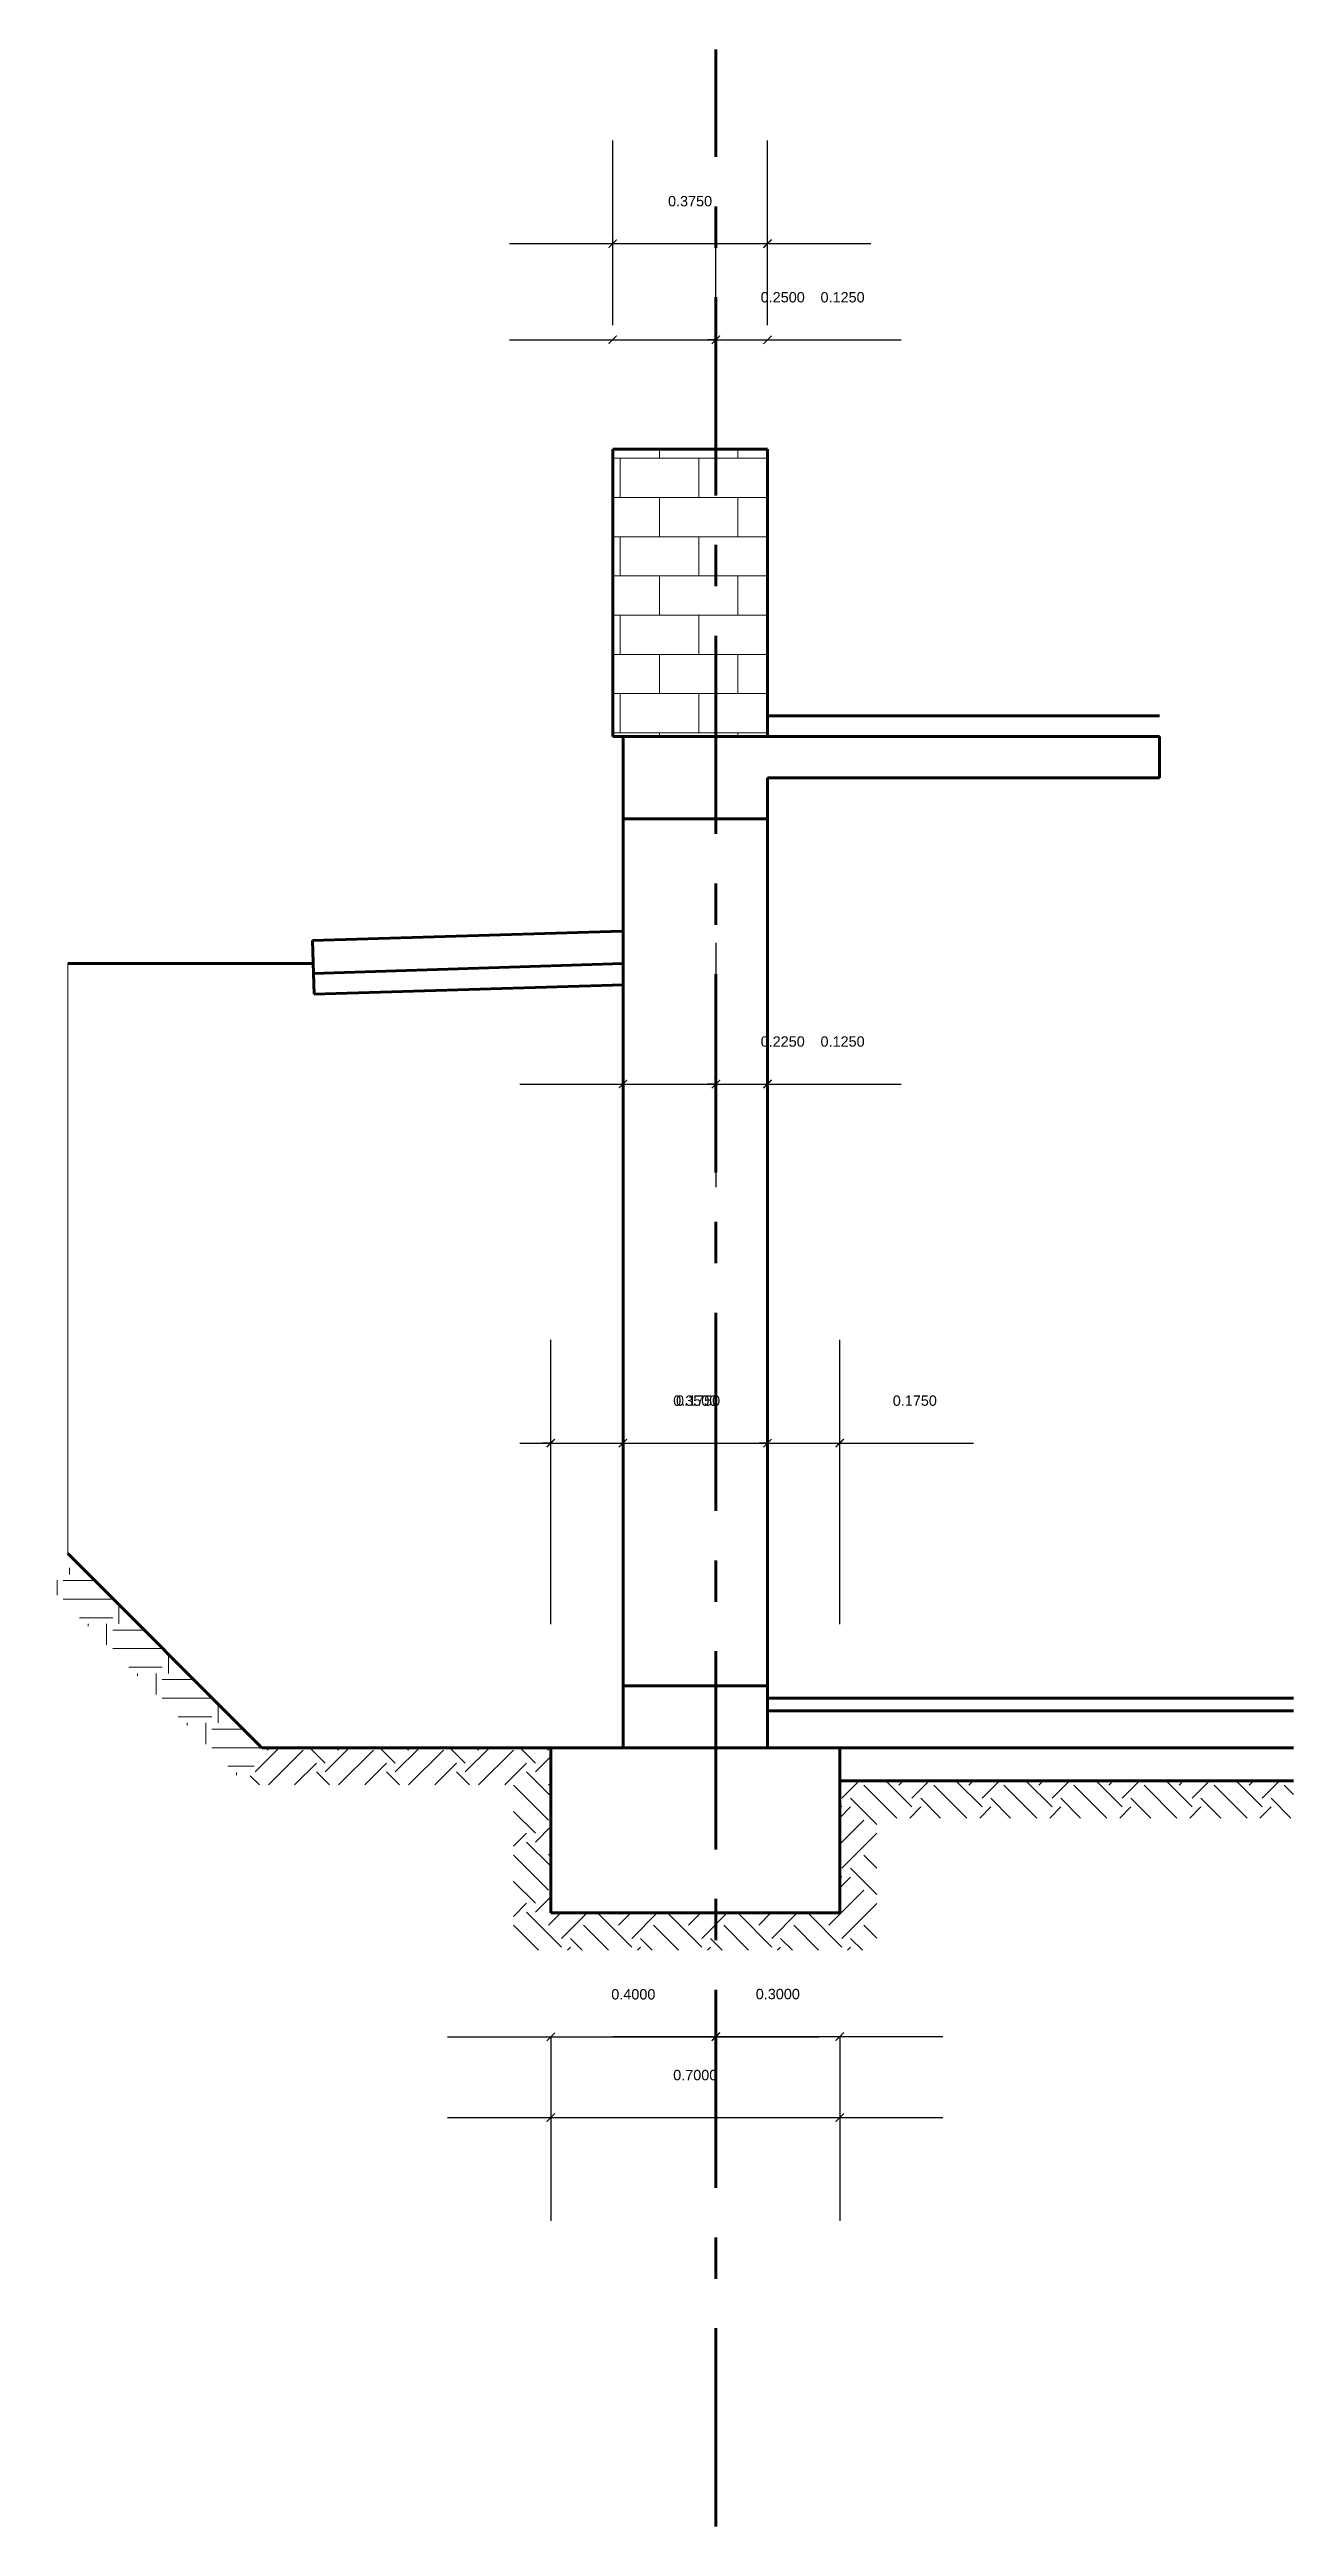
# Model space of a CAD drawing. Header units: inches. Extents: x 12.8 to 66.6, y 2.1 to 46.7.
# Drawn here: x 19.17 to 22.18, y 34.24 to 40.24 of the extents above; entities that cross this region are included whole.
import ezdxf

# ---------------------------------------------------------------- set-up
doc = ezdxf.new("R2010")
doc.units = ezdxf.units.IN
doc.header["$MEASUREMENT"] = 0
doc.linetypes.add('ACAD_ISO10W100', pattern=[18, 12, -3, 0, -3])
for name, color, linetype, lineweight in [('axis', 61, 'ACAD_ISO10W100', 80), ('cote', 252, 'Continuous', 20), ('hatch', 9, 'Continuous', 20), ('medium lines', 92, 'Continuous', 80), ('thick lines', 180, 'Continuous', 80)]:
    doc.layers.add(name, color=color, linetype=linetype, lineweight=lineweight)
doc.styles.get("Standard").update_dxf_attribs({"font": 'arial.ttf'})
doc.dimstyles.new('First Style', dxfattribs={"dimscale": 10, "dimtxt": 0.0025, "dimasz": 0.002, "dimexe": 0.025, "dimexo": 0.03, "dimgap": 0.009, "dimtad": 1, "dimdec": 4, "dimzin": 0, "dimdsep": 46, "dimtxsty": 'Standard', "dimblk": 'ARCHTICK', "dimcen": 0.02, "dimdle": 0.025, "dimadec": 0, "dimazin": 0, "dimtfac": 1, "dimtdec": 4, "dimtofl": 0, "dimtmove": 0, "dimatfit": 3, "dimldrblk": 'ARCHTICK', "dimfxl": 1, "dimtolj": 1, "dimtzin": 0, "dimarcsym": 0})

msp = doc.modelspace()

# ---------------------------------------------------------------- blocks, each defined once
blk = doc.blocks.new('_ArchTick')
at = {"color": 0, "linetype": 'ByBlock', "const_width": 0.15}
blk.add_lwpolyline([(-0.5, -0.5), (0.5, 0.5)], dxfattribs=at)
blk = doc.blocks.new('*D402')
at = {"layer": 'cote', "color": 0, "lineweight": -2, "transparency": 16777216}
for p, q in [((20.5357, 39.5679), (20.5357, 40.0154)), ((20.9107, 39.5679), (20.9107, 40.0154)), ((20.2857, 39.7654), (21.1607, 39.7654))]:
    blk.add_line(p, q, dxfattribs=at)
at = {"layer": 'Defpoints', "color": 0, "transparency": 16777216}
for p in [(20.9107, 39.7654), (20.5357, 39.2679), (20.9107, 39.2679)]:
    blk.add_point(p, dxfattribs=at)
at = {"layer": 'cote', "color": 0, "lineweight": -2, "transparency": 16777216, "xscale": 0.02, "yscale": 0.02, "zscale": 0.02, "rotation": 180}
blk.add_blockref('_ArchTick', (20.5357, 39.7654), dxfattribs=at)
at = {"layer": 'cote', "color": 0, "lineweight": -2, "transparency": 16777216, "xscale": 0.02, "yscale": 0.02, "zscale": 0.02}
blk.add_blockref('_ArchTick', (20.9107, 39.7654), dxfattribs=at)
at = {"layer": 'cote', "color": 0, "transparency": 16777216, "insert": (20.7232, 39.8682), "char_height": 0.025, "attachment_point": 5}
blk.add_mtext('\\A1;0.3750', dxfattribs=at)
blk = doc.blocks.new('*D403')
at = {"layer": 'cote', "color": 0, "lineweight": -2, "transparency": 16777216}
for p, q in [((20.5357, 39.5679), (20.5357, 39.7826)), ((20.7857, 39.5679), (20.7857, 39.7826)), ((20.2857, 39.5326), (20.7857, 39.5326)), ((20.7857, 39.5326), (21.0894, 39.5326))]:
    blk.add_line(p, q, dxfattribs=at)
at = {"layer": 'Defpoints', "color": 0, "transparency": 16777216}
for p in [(20.7857, 39.5326), (20.5357, 39.2679), (20.7857, 39.2679)]:
    blk.add_point(p, dxfattribs=at)
at = {"layer": 'cote', "color": 0, "lineweight": -2, "transparency": 16777216, "xscale": 0.02, "yscale": 0.02, "zscale": 0.02, "rotation": 180}
blk.add_blockref('_ArchTick', (20.5357, 39.5326), dxfattribs=at)
at = {"layer": 'cote', "color": 0, "lineweight": -2, "transparency": 16777216, "xscale": 0.02, "yscale": 0.02, "zscale": 0.02}
blk.add_blockref('_ArchTick', (20.7857, 39.5326), dxfattribs=at)
at = {"layer": 'cote', "color": 0, "transparency": 16777216, "insert": (20.9476, 39.6354), "char_height": 0.025, "attachment_point": 5}
blk.add_mtext('\\A1;0.2500', dxfattribs=at)
blk = doc.blocks.new('*D401')
at = {"layer": 'cote', "color": 0, "lineweight": -2, "transparency": 16777216}
for p, q in [((20.7857, 39.5679), (20.7857, 39.7826)), ((20.9107, 39.5679), (20.9107, 39.7826)), ((20.7857, 39.5326), (20.7657, 39.5326)), ((20.9107, 39.5326), (21.2344, 39.5326))]:
    blk.add_line(p, q, dxfattribs=at)
at = {"layer": 'Defpoints', "color": 0, "transparency": 16777216}
for p in [(20.9107, 39.5326), (20.7857, 39.2679), (20.9107, 39.2679)]:
    blk.add_point(p, dxfattribs=at)
at = {"layer": 'cote', "color": 0, "lineweight": -2, "transparency": 16777216, "xscale": 0.02, "yscale": 0.02, "zscale": 0.02}
blk.add_blockref('_ArchTick', (20.7857, 39.5326), dxfattribs=at)
at = {"layer": 'cote', "color": 0, "lineweight": -2, "transparency": 16777216, "xscale": 0.02, "yscale": 0.02, "zscale": 0.02, "rotation": 180}
blk.add_blockref('_ArchTick', (20.9107, 39.5326), dxfattribs=at)
at = {"layer": 'cote', "color": 0, "transparency": 16777216, "insert": (21.0926, 39.6354), "char_height": 0.025, "attachment_point": 5}
blk.add_mtext('\\A1;0.1250', dxfattribs=at)
blk = doc.blocks.new('*D404')
at = {"layer": 'cote', "color": 0, "lineweight": -2, "transparency": 16777216}
for p, q in [((20.3857, 35.4217), (20.3857, 34.9762)), ((21.0857, 35.4217), (21.0857, 34.9762)), ((20.1357, 35.2262), (21.3357, 35.2262))]:
    blk.add_line(p, q, dxfattribs=at)
at = {"layer": 'Defpoints', "color": 0, "transparency": 16777216}
for p in [(20.3857, 35.7217), (21.0857, 35.7217), (21.0857, 35.2262)]:
    blk.add_point(p, dxfattribs=at)
at = {"layer": 'cote', "color": 0, "lineweight": -2, "transparency": 16777216, "xscale": 0.02, "yscale": 0.02, "zscale": 0.02, "rotation": 180}
blk.add_blockref('_ArchTick', (20.3857, 35.2262), dxfattribs=at)
at = {"layer": 'cote', "color": 0, "lineweight": -2, "transparency": 16777216, "xscale": 0.02, "yscale": 0.02, "zscale": 0.02}
blk.add_blockref('_ArchTick', (21.0857, 35.2262), dxfattribs=at)
at = {"layer": 'cote', "color": 0, "transparency": 16777216, "insert": (20.7357, 35.3289), "char_height": 0.025, "attachment_point": 5}
blk.add_mtext('\\A1;0.7000', dxfattribs=at)
blk = doc.blocks.new('*D405')
at = {"layer": 'cote', "color": 0, "lineweight": -2, "transparency": 16777216}
for p, q in [((20.1357, 35.4217), (21.0357, 35.4217)), ((20.3857, 35.4217), (20.3857, 35.1717)), ((20.7857, 35.4217), (20.7857, 35.1717))]:
    blk.add_line(p, q, dxfattribs=at)
at = {"layer": 'Defpoints', "color": 0, "transparency": 16777216}
for p in [(20.3857, 35.7217), (20.7857, 35.7217), (20.7857, 35.4217)]:
    blk.add_point(p, dxfattribs=at)
at = {"layer": 'cote', "color": 0, "lineweight": -2, "transparency": 16777216, "xscale": 0.02, "yscale": 0.02, "zscale": 0.02, "rotation": 180}
blk.add_blockref('_ArchTick', (20.3857, 35.4217), dxfattribs=at)
at = {"layer": 'cote', "color": 0, "lineweight": -2, "transparency": 16777216, "xscale": 0.02, "yscale": 0.02, "zscale": 0.02}
blk.add_blockref('_ArchTick', (20.7857, 35.4217), dxfattribs=at)
at = {"layer": 'cote', "color": 0, "transparency": 16777216, "insert": (20.5857, 35.5245), "char_height": 0.025, "attachment_point": 5}
blk.add_mtext('\\A1;0.4000', dxfattribs=at)
blk = doc.blocks.new('*D406')
at = {"layer": 'cote', "color": 0, "lineweight": -2, "transparency": 16777216}
for p, q in [((20.5357, 35.4225), (21.3357, 35.4225)), ((20.7857, 35.4217), (20.7857, 35.1725)), ((21.0857, 35.4217), (21.0857, 35.1725))]:
    blk.add_line(p, q, dxfattribs=at)
at = {"layer": 'Defpoints', "color": 0, "transparency": 16777216}
for p in [(20.7857, 35.7217), (21.0857, 35.7217), (21.0857, 35.4225)]:
    blk.add_point(p, dxfattribs=at)
at = {"layer": 'cote', "color": 0, "lineweight": -2, "transparency": 16777216, "xscale": 0.02, "yscale": 0.02, "zscale": 0.02, "rotation": 180}
blk.add_blockref('_ArchTick', (20.7857, 35.4225), dxfattribs=at)
at = {"layer": 'cote', "color": 0, "lineweight": -2, "transparency": 16777216, "xscale": 0.02, "yscale": 0.02, "zscale": 0.02}
blk.add_blockref('_ArchTick', (21.0857, 35.4225), dxfattribs=at)
at = {"layer": 'cote', "color": 0, "transparency": 16777216, "insert": (20.9357, 35.5252), "char_height": 0.025, "attachment_point": 5}
blk.add_mtext('\\A1;0.3000', dxfattribs=at)
blk = doc.blocks.new('*D407')
at = {"layer": 'cote', "color": 0, "lineweight": -2, "transparency": 16777216}
for p, q in [((20.3857, 36.4217), (20.3857, 37.1099)), ((20.5607, 36.4217), (20.5607, 37.1099)), ((20.3857, 36.8599), (20.3657, 36.8599)), ((20.5607, 36.8599), (20.8844, 36.8599))]:
    blk.add_line(p, q, dxfattribs=at)
at = {"layer": 'Defpoints', "color": 0, "transparency": 16777216}
for p in [(20.5607, 36.8599), (20.3857, 36.1217), (20.5607, 36.1217)]:
    blk.add_point(p, dxfattribs=at)
at = {"layer": 'cote', "color": 0, "lineweight": -2, "transparency": 16777216, "xscale": 0.02, "yscale": 0.02, "zscale": 0.02}
blk.add_blockref('_ArchTick', (20.3857, 36.8599), dxfattribs=at)
at = {"layer": 'cote', "color": 0, "lineweight": -2, "transparency": 16777216, "xscale": 0.02, "yscale": 0.02, "zscale": 0.02, "rotation": 180}
blk.add_blockref('_ArchTick', (20.5607, 36.8599), dxfattribs=at)
at = {"layer": 'cote', "color": 0, "transparency": 16777216, "insert": (20.7426, 36.9626), "char_height": 0.025, "attachment_point": 5}
blk.add_mtext('\\A1;0.1750', dxfattribs=at)
blk = doc.blocks.new('*D408')
at = {"layer": 'cote', "color": 0, "lineweight": -2, "transparency": 16777216}
for p, q in [((20.5607, 37.1599), (20.5607, 37.1099)), ((20.9107, 37.1599), (20.9107, 37.1099)), ((20.3107, 36.8599), (21.1607, 36.8599))]:
    blk.add_line(p, q, dxfattribs=at)
at = {"layer": 'Defpoints', "color": 0, "transparency": 16777216}
for p in [(20.5607, 36.8599), (20.9107, 36.8599), (20.9107, 36.8599)]:
    blk.add_point(p, dxfattribs=at)
at = {"layer": 'cote', "color": 0, "lineweight": -2, "transparency": 16777216, "xscale": 0.02, "yscale": 0.02, "zscale": 0.02, "rotation": 180}
blk.add_blockref('_ArchTick', (20.5607, 36.8599), dxfattribs=at)
at = {"layer": 'cote', "color": 0, "lineweight": -2, "transparency": 16777216, "xscale": 0.02, "yscale": 0.02, "zscale": 0.02}
blk.add_blockref('_ArchTick', (20.9107, 36.8599), dxfattribs=at)
at = {"layer": 'cote', "color": 0, "transparency": 16777216, "insert": (20.7357, 36.9626), "char_height": 0.025, "attachment_point": 5}
blk.add_mtext('\\A1;0.3500', dxfattribs=at)
blk = doc.blocks.new('*D409')
at = {"layer": 'cote', "color": 0, "lineweight": -2, "transparency": 16777216}
for p, q in [((20.9107, 36.4217), (20.9107, 37.1099)), ((21.0857, 36.4217), (21.0857, 37.1099)), ((20.9107, 36.8599), (20.8907, 36.8599)), ((21.0857, 36.8599), (21.4094, 36.8599))]:
    blk.add_line(p, q, dxfattribs=at)
at = {"layer": 'Defpoints', "color": 0, "transparency": 16777216}
for p in [(21.0857, 36.8599), (20.9107, 36.1217), (21.0857, 36.1217)]:
    blk.add_point(p, dxfattribs=at)
at = {"layer": 'cote', "color": 0, "lineweight": -2, "transparency": 16777216, "xscale": 0.02, "yscale": 0.02, "zscale": 0.02}
blk.add_blockref('_ArchTick', (20.9107, 36.8599), dxfattribs=at)
at = {"layer": 'cote', "color": 0, "lineweight": -2, "transparency": 16777216, "xscale": 0.02, "yscale": 0.02, "zscale": 0.02, "rotation": 180}
blk.add_blockref('_ArchTick', (21.0857, 36.8599), dxfattribs=at)
at = {"layer": 'cote', "color": 0, "transparency": 16777216, "insert": (21.2676, 36.9626), "char_height": 0.025, "attachment_point": 5}
blk.add_mtext('\\A1;0.1750', dxfattribs=at)
blk = doc.blocks.new('*D410')
at = {"layer": 'cote', "color": 0, "lineweight": -2, "transparency": 16777216}
for p, q in [((20.5607, 38.0717), (20.5607, 37.4797)), ((20.7857, 38.0717), (20.7857, 37.4797)), ((20.3107, 37.7297), (20.7857, 37.7297)), ((20.7857, 37.7297), (21.0894, 37.7297))]:
    blk.add_line(p, q, dxfattribs=at)
at = {"layer": 'Defpoints', "color": 0, "transparency": 16777216}
for p in [(20.5607, 38.3717), (20.7857, 38.3717), (20.7857, 37.7297)]:
    blk.add_point(p, dxfattribs=at)
at = {"layer": 'cote', "color": 0, "lineweight": -2, "transparency": 16777216, "xscale": 0.02, "yscale": 0.02, "zscale": 0.02, "rotation": 180}
blk.add_blockref('_ArchTick', (20.5607, 37.7297), dxfattribs=at)
at = {"layer": 'cote', "color": 0, "lineweight": -2, "transparency": 16777216, "xscale": 0.02, "yscale": 0.02, "zscale": 0.02}
blk.add_blockref('_ArchTick', (20.7857, 37.7297), dxfattribs=at)
at = {"layer": 'cote', "color": 0, "transparency": 16777216, "insert": (20.9476, 37.8325), "char_height": 0.025, "attachment_point": 5}
blk.add_mtext('\\A1;0.2250', dxfattribs=at)
blk = doc.blocks.new('*D411')
at = {"layer": 'cote', "color": 0, "lineweight": -2, "transparency": 16777216}
for p, q in [((20.7857, 38.0717), (20.7857, 37.4797)), ((20.9107, 38.0717), (20.9107, 37.4797)), ((20.7857, 37.7297), (20.7657, 37.7297)), ((20.9107, 37.7297), (21.2344, 37.7297))]:
    blk.add_line(p, q, dxfattribs=at)
at = {"layer": 'Defpoints', "color": 0, "transparency": 16777216}
for p in [(20.7857, 38.3717), (20.9107, 38.3717), (20.9107, 37.7297)]:
    blk.add_point(p, dxfattribs=at)
at = {"layer": 'cote', "color": 0, "lineweight": -2, "transparency": 16777216, "xscale": 0.02, "yscale": 0.02, "zscale": 0.02}
blk.add_blockref('_ArchTick', (20.7857, 37.7297), dxfattribs=at)
at = {"layer": 'cote', "color": 0, "lineweight": -2, "transparency": 16777216, "xscale": 0.02, "yscale": 0.02, "zscale": 0.02, "rotation": 180}
blk.add_blockref('_ArchTick', (20.9107, 37.7297), dxfattribs=at)
at = {"layer": 'cote', "color": 0, "transparency": 16777216, "insert": (21.0926, 37.8325), "char_height": 0.025, "attachment_point": 5}
blk.add_mtext('\\A1;0.1250', dxfattribs=at)

# ---------------------------------------------------------------- dimensions: what is measured, and where the dimension line sits
at = {"layer": 'cote'}
for base, p1, p2, picture, middle in [((20.91072, 39.76543), (20.53572, 39.26788), (20.91072, 39.26788), '*D402', (20.72322, 39.8682)), ((20.78572, 39.53262), (20.53572, 39.26788), (20.78572, 39.26788), '*D403', (20.94757, 39.63538)), ((20.91072, 39.53262), (20.78572, 39.26788), (20.91072, 39.26788), '*D401', (21.09257, 39.63538)), ((20.78572, 37.72974), (20.56072, 38.37172), (20.78572, 38.37172), '*D410', (20.94757, 37.83251)), ((20.91072, 37.72974), (20.78572, 38.37172), (20.91072, 38.37172), '*D411', (21.09257, 37.83251)), ((20.91072, 36.85985), (20.56072, 36.85985), (20.91072, 36.85985), '*D408', (20.73572, 36.96263)), ((20.56072, 36.85985), (20.38572, 36.12172), (20.56072, 36.12172), '*D407', (20.74257, 36.96262)), ((21.08572, 36.85985), (20.91072, 36.12172), (21.08572, 36.12172), '*D409', (21.26757, 36.96262)), ((21.08572, 35.22617), (20.38572, 35.72172), (21.08572, 35.72172), '*D404', (20.73572, 35.32894)), ((20.78572, 35.42172), (20.38572, 35.72172), (20.78572, 35.72172), '*D405', (20.58572, 35.52449)), ((21.08572, 35.42246), (20.78572, 35.72172), (21.08572, 35.72172), '*D406', (20.93572, 35.52523))]:
    dim = msp.add_linear_dim(base=base, p1=p1, p2=p2, dimstyle='First Style', dxfattribs=at)
    dim.commit()
    dim.dimension.update_dxf_attribs({"geometry": picture, "text_midpoint": middle})

# ---------------------------------------------------------------- hatches: boundary and pattern name
at = {"layer": 'hatch'}
h = msp.add_hatch(dxfattribs=at)
h.set_pattern_fill('BRICK', color=256, scale=0.38)
h.set_pattern_definition([(0, (20.74398, 38.96047), (0, 0.095), []), (90, (20.74398, 38.96047), (-0.19, 1e-17), [0.095, -0.095]), (90, (20.83898, 38.96047), (-0.19, 1e-17), [-0.095, 0.095])])
h.paths.add_polyline_path([(20.78572, 39.26788), (20.53572, 39.26788), (20.53572, 38.57172), (20.56072, 38.57172), (20.78572, 38.57172)])
h.paths.add_polyline_path([(20.91072, 39.26788), (20.78572, 39.26788), (20.78572, 38.57172), (20.91072, 38.57172)])
h = msp.add_hatch(dxfattribs=at)
h.set_pattern_fill('EARTH', color=256, scale=0.48)
h.set_pattern_definition([(0, (-4.19532, 31.7569), (0.12, 0.12), [0.12, -0.12]), (0, (-4.19532, 31.8019), (0.12, 0.12), [0.12, -0.12]), (0, (-4.19532, 31.8469), (0.12, 0.12), [0.12, -0.12]), (90, (-4.18032, 31.8619), (-0.12, 0.12), [0.12, -0.12]), (90, (-4.13532, 31.8619), (-0.12, 0.12), [0.12, -0.12]), (90, (-4.09032, 31.8619), (-0.12, 0.12), [0.12, -0.12])])
h.paths.add_polyline_path([(19.2353, 36.57302), (19.1716, 36.50945), (19.64839, 36.03172), (19.68572, 36.12172)])
h = msp.add_hatch(dxfattribs=at)
h.set_pattern_fill('EARTH', color=256, scale=0.48, angle=45)
h.set_pattern_definition([(45, (-4.19532, 31.7569), (0, 0.16970563), [0.12, -0.12]), (45, (-4.22714, 31.78872), (0, 0.16970563), [0.12, -0.12]), (45, (-4.25896, 31.82054), (0, 0.16970563), [0.12, -0.12]), (135, (-4.25896, 31.84175), (-0.16970563, 1e-17), [0.12, -0.12]), (135, (-4.22714, 31.87357), (-0.16970563, 1e-17), [0.12, -0.12]), (135, (-4.19532, 31.90539), (-0.16970563, 1e-17), [0.12, -0.12])])
h.paths.add_polyline_path([(21.17572, 35.95172), (22.18476, 35.95172), (22.18476, 36.04172), (21.08572, 36.04172), (21.08572, 35.72172), (20.78572, 35.72172), (20.78572, 35.63172), (21.08572, 35.63172), (21.17572, 35.63172)])
h.paths.add_polyline_path([(19.68572, 36.12172), (19.64839, 36.03172), (20.29572, 36.03172), (20.29572, 35.72172), (20.29572, 35.63172), (20.78572, 35.63172), (20.78572, 35.72172), (20.38572, 35.72172), (20.38572, 36.12172)])

# ---------------------------------------------------------------- linework, layer by layer
at = {"layer": 'axis', "ltscale": 0.04}
msp.add_line((20.78572, 34.23561), (20.78572, 40.23561), dxfattribs=at)
at = {"layer": 'hatch'}
msp.add_line((19.21581, 38.02172), (19.21581, 36.59255), dxfattribs=at)
at = {"layer": 'medium lines'}
for p, q in [((20.91072, 38.62172), (21.86018, 38.62172)), ((19.81039, 38.02172), (19.21581, 38.02172)), ((19.81112, 37.99742), (19.81262, 37.94744)), ((19.81262, 37.94744), (20.56228, 37.96996)), ((19.68572, 36.12172), (19.21581, 36.59255)), ((20.91072, 36.24172), (22.18476, 36.24172)), ((20.38572, 36.12172), (19.68572, 36.12172)), ((21.08572, 36.04172), (22.18476, 36.04172))]:
    msp.add_line(p, q, dxfattribs=at)
at = {"layer": 'thick lines'}
for p, q in [((20.53572, 38.57172), (20.53572, 39.26788)), ((20.53572, 39.26788), (20.91072, 39.26788)), ((20.91072, 38.57172), (20.91072, 39.26788)), ((20.53572, 38.57172), (20.56072, 38.57172)), ((20.56072, 36.12172), (20.56072, 38.57172)), ((20.56072, 38.57172), (21.86018, 38.57172)), ((21.86018, 38.57172), (21.86018, 38.47172)), ((20.91072, 36.12172), (20.91072, 38.47172)), ((20.91072, 38.47172), (21.86018, 38.47172)), ((20.56072, 38.37172), (20.91072, 38.37172)), ((20.55838, 38.0999), (19.80871, 38.07739)), ((19.80871, 38.07739), (19.81112, 37.99742)), ((19.81112, 37.99742), (20.56072, 38.02172)), ((20.56072, 36.27172), (20.91072, 36.27172)), ((20.91072, 36.21172), (22.18476, 36.21172)), ((20.38572, 35.72172), (20.38572, 36.12172)), ((20.38572, 36.12172), (21.08572, 36.12172)), ((21.08572, 35.72172), (21.08572, 36.12172)), ((21.08572, 36.12172), (22.18476, 36.12172)), ((20.38572, 35.72172), (21.08572, 35.72172))]:
    msp.add_line(p, q, dxfattribs=at)

msp.set_redraw_order([(e.dxf.handle, doc.entitydb.next_handle()) for e in msp.query("TEXT MTEXT ATTDEF DIMENSION ARC_DIMENSION")])  # texts and dimensions are drawn at this point

doc.saveas('drawing.dxf')
